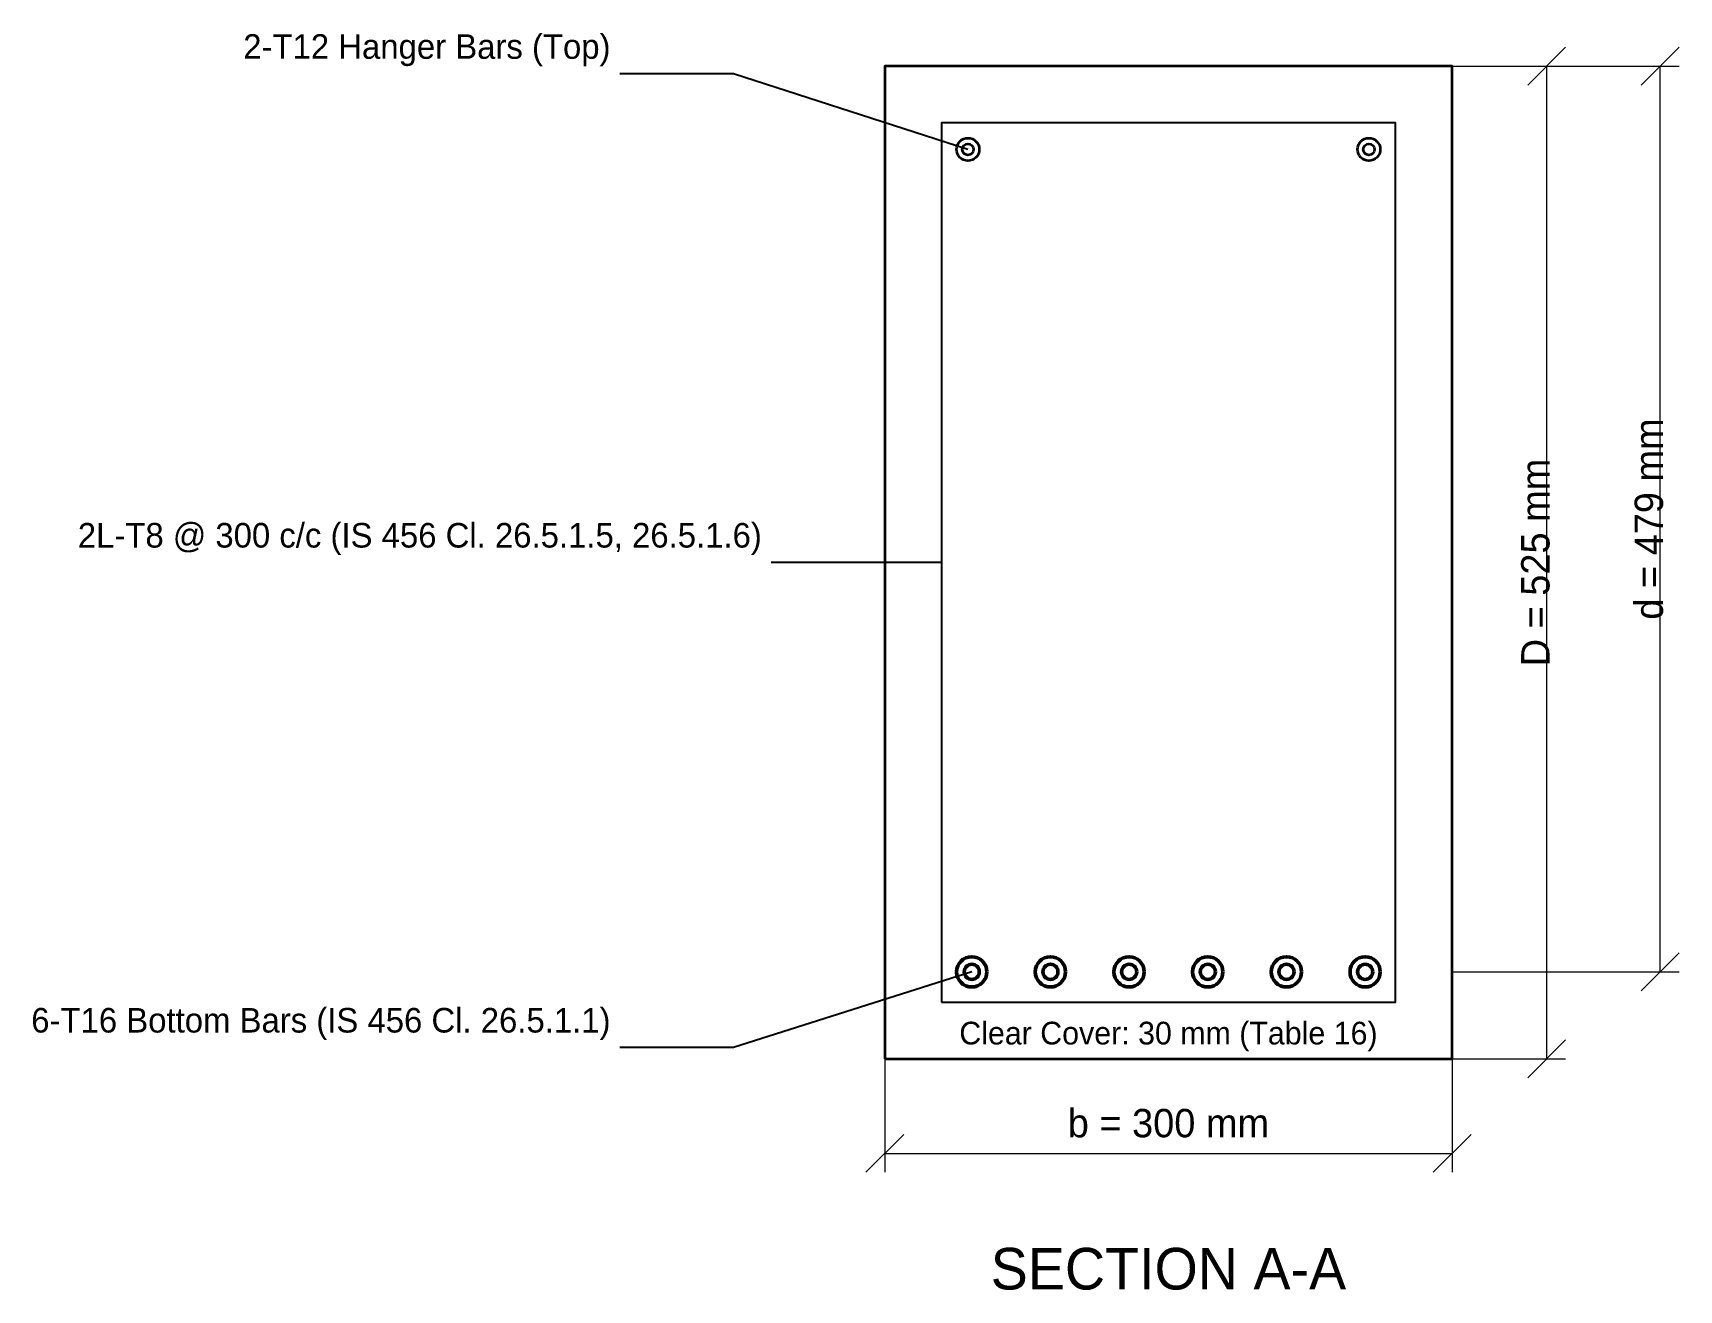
# Model space of a CAD drawing. Header units: millimetres. Extents: x -450 to 6910, y -698 to 596.
# Drawn here: x -450 to 420, y -122 to 543 of the extents above; entities that cross this region are included whole.
import ezdxf
from ezdxf.enums import TextEntityAlignment as Align

# ---------------------------------------------------------------- set-up
doc = ezdxf.new("R2010")
doc.units = ezdxf.units.MM
for name, color, linetype, lineweight in [('ANNOTATIONS', 6, 'Continuous', 25), ('DIMENSIONS', 2, 'Continuous', 18), ('OUTLINE', 7, 'Continuous', 35), ('REBAR_MAIN', 1, 'Continuous', 50), ('REBAR_TOP', 3, 'Continuous', 35), ('STIRRUPS', 4, 'Continuous', 25)]:
    doc.layers.add(name, color=color, linetype=linetype, lineweight=lineweight)

msp = doc.modelspace()

# ---------------------------------------------------------------- texts
at = {"layer": 'ANNOTATIONS'}
for s, p in [('2-T12 Hanger Bars (Top)', (-145, 525)), ('2L-T8 @ 300 c/c (IS 456 Cl. 26.5.1.5, 26.5.1.6)', (-65, 266.5)), ('6-T16 Bottom Bars (IS 456 Cl. 26.5.1.1)', (-145, 10))]:
    msp.add_text(s, height=13, dxfattribs=at).set_placement(p, align=Align.BOTTOM_RIGHT)
msp.add_text('Clear Cover: 30 mm (Table 16)', height=12, dxfattribs=at).set_placement((150, 4), align=Align.BOTTOM_CENTER)
msp.add_text('SECTION A-A', height=22, dxfattribs=at).set_placement((150, -100), align=Align.TOP_CENTER)
at = {"layer": 'DIMENSIONS'}
for s, p in [('d = 479 mm', (416, 285.5)), ('D = 525 mm', (356, 262.5))]:
    msp.add_text(s, height=15, rotation=90, dxfattribs=at).set_placement(p, align=Align.BOTTOM_CENTER)
msp.add_text('b = 300 mm', height=15, dxfattribs=at).set_placement((150, -46), align=Align.BOTTOM_CENTER)

# ---------------------------------------------------------------- linework, layer by layer
at = {"layer": 'ANNOTATIONS'}
for p, q in [((-80, 521), (-140, 521)), ((44, 481), (-80, 521)), ((30, 262.5), (-60, 262.5)), ((46, 46), (-80, 6)), ((-80, 6), (-140, 6))]:
    msp.add_line(p, q, dxfattribs=at)
at = {"layer": 'DIMENSIONS'}
for p, q in [((340, 515), (360, 535)), ((400, 515), (420, 535)), ((300, 525), (360, 525)), ((300, 525), (420, 525)), ((350, 0), (350, 525)), ((410, 46), (410, 525)), ((400, 36), (420, 56)), ((300, 46), (420, 46)), ((340, -10), (360, 10)), ((0, 0), (0, -60)), ((300, 0), (300, -60)), ((300, 0), (360, 0)), ((-10, -60), (10, -40)), ((290, -60), (310, -40)), ((0, -50), (300, -50))]:
    msp.add_line(p, q, dxfattribs=at)
at = {"layer": 'OUTLINE'}
msp.add_lwpolyline([(0, 0), (300, 0), (300, 525), (0, 525), (0, 0)], close=True, dxfattribs=at)
at = {"layer": 'REBAR_MAIN'}
for centre, radius in [((46, 46), 8), ((87.6, 46), 8), ((129.2, 46), 8), ((170.8, 46), 8), ((212.4, 46), 8), ((254, 46), 8), ((46, 46), 4), ((87.6, 46), 4), ((129.2, 46), 4), ((170.8, 46), 4), ((212.4, 46), 4), ((254, 46), 4)]:
    msp.add_circle(centre, radius, dxfattribs=at)
at = {"layer": 'REBAR_TOP'}
for centre, radius in [((44, 481), 6), ((44, 481), 3), ((256, 481), 6), ((256, 481), 3)]:
    msp.add_circle(centre, radius, dxfattribs=at)
at = {"layer": 'STIRRUPS'}
msp.add_lwpolyline([(30, 30), (270, 30), (270, 495), (30, 495), (30, 30)], close=True, dxfattribs=at)

msp.set_redraw_order([(e.dxf.handle, doc.entitydb.next_handle()) for e in msp.query("TEXT MTEXT ATTDEF DIMENSION ARC_DIMENSION")])  # texts and dimensions are drawn at this point

doc.saveas('drawing.dxf')
